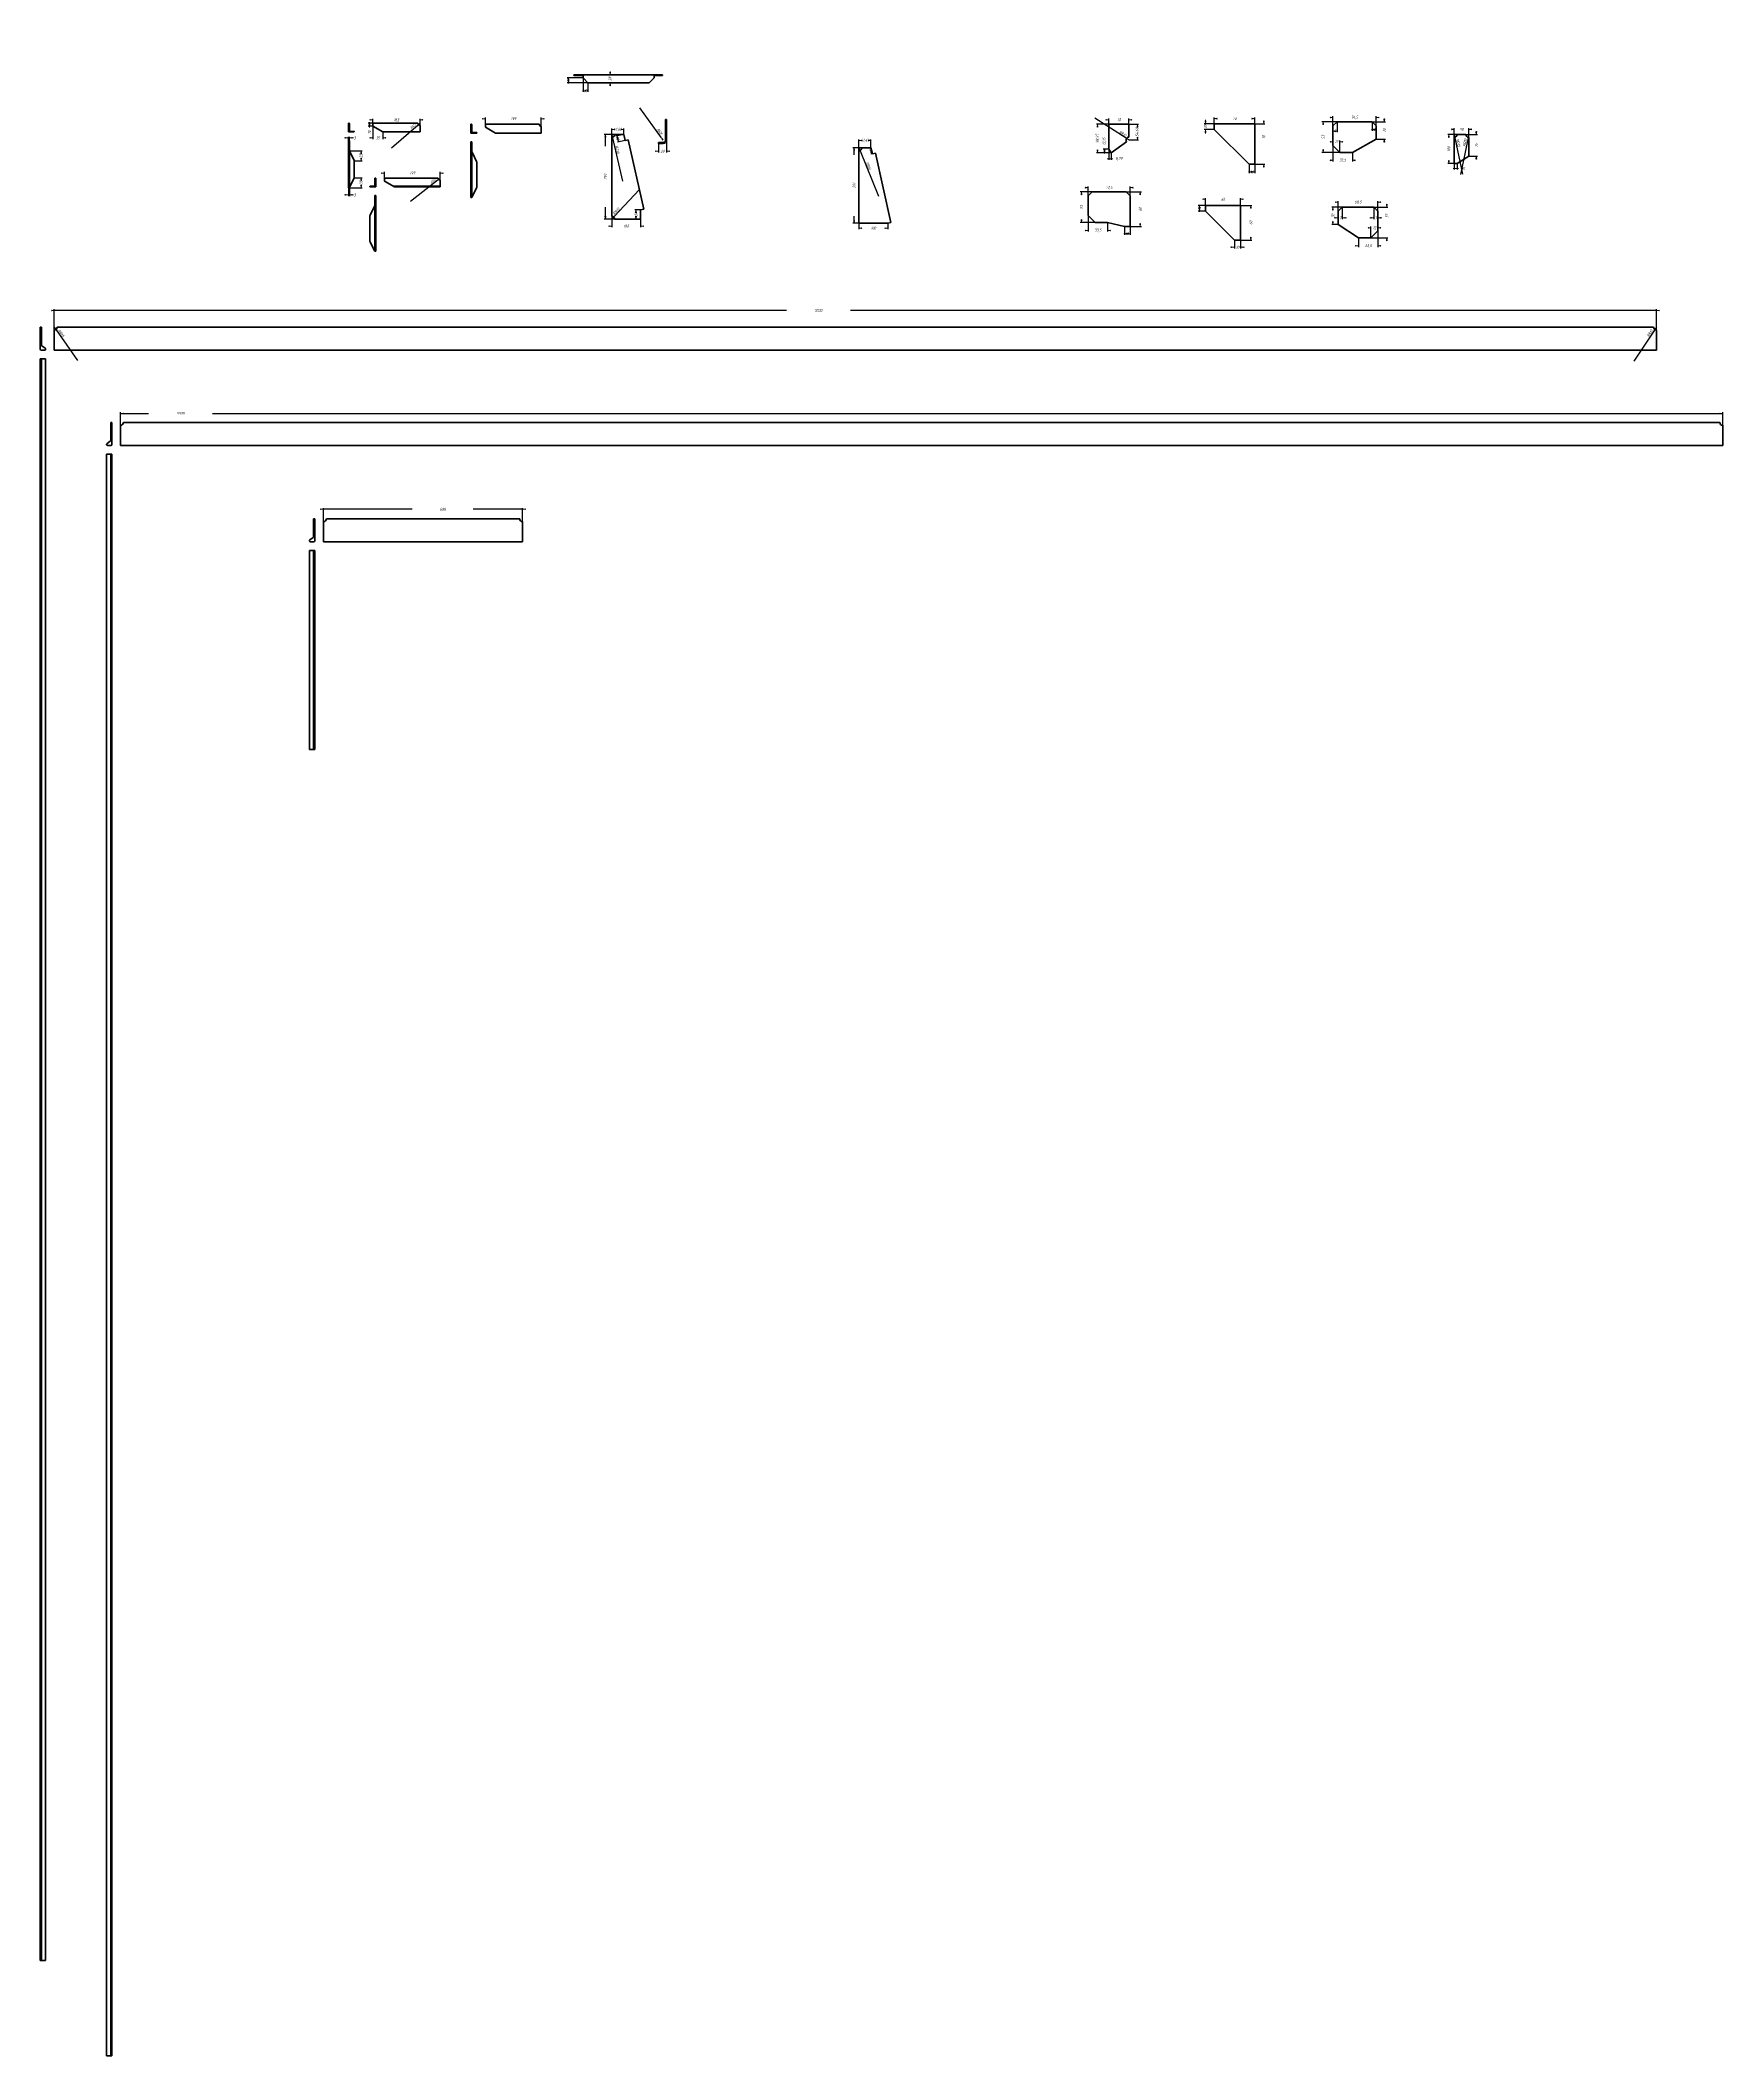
# Model space of a CAD drawing. Header units: millimetres. Extents: x -479 to 2427, y -3086 to 397.
import ezdxf

# ---------------------------------------------------------------- set-up
doc = ezdxf.new("R2010")
doc.units = ezdxf.units.MM
doc.linetypes.add('K5LT_BASIC', pattern=[0])
doc.linetypes.add('K5LT_THIN', pattern=[0])
doc.layers.add('Системный слой', color=7, linetype='Continuous')
doc.layers.add('Системный слой (1)', color=7, linetype='Continuous', true_color=0x909090)
doc.styles.add('KDIMTEXTSTYLE', font='GOST_AU.SHX', dxfattribs={"width": 0.96, "oblique": 15, "height": 5})
doc.dimstyles.new('KDIMSTYLE (0.50)', dxfattribs={"dimtxt": 5, "dimasz": 1, "dimexe": 2, "dimexo": 0, "dimgap": 1, "dimtad": 1, "dimlfac": 2, "dimtxsty": 'KDIMTEXTSTYLE', "dimsah": 1, "dimcen": 0, "dimdle": 1, "dimadec": 0, "dimazin": 0, "dimtfac": 0.667, "dimtmove": 0, "dimatfit": 3, "dimfxl": 1, "dimtvp": 1, "dimtolj": 1, "dimtzin": 0, "dimarcsym": 0})
doc.dimstyles.new('KDIMSTYLE (1.00)', dxfattribs={"dimtxt": 5, "dimasz": 1, "dimexe": 2, "dimexo": 0, "dimgap": 1, "dimtad": 1, "dimtxsty": 'KDIMTEXTSTYLE', "dimsah": 1, "dimcen": 0, "dimdle": 1, "dimadec": 0, "dimazin": 0, "dimtfac": 0.667, "dimtmove": 0, "dimatfit": 3, "dimfxl": 1, "dimtvp": 1, "dimtolj": 1, "dimtzin": 0, "dimarcsym": 0})

# ---------------------------------------------------------------- blocks, each defined once
blk = doc.blocks.new('KDIMARROW_01')
at = {"layer": 'Системный слой'}
blk.add_hatch(color=0, dxfattribs=at).paths.add_polyline_path([(0, 0), (-5, 0.658262491226197), (-4.5, 5.51091059616309e-16), (-5, -0.6582624912261956)])
at = {"layer": 'Системный слой', "color": 0, "linetype": 'K5LT_THIN', "lineweight": 18}
for p, q in [((-4.5, 5.51091059616309e-16), (-5, 0.658262491226197)), ((-5, 0.658262491226197), (0, 0)), ((0, 0), (-5, -0.6582624912261956)), ((-5, -0.6582624912261956), (-4.5, 5.51091059616309e-16))]:
    blk.add_line(p, q, dxfattribs=at)
at = {"layer": 'Системный слой (1)', "color": 0, "linetype": 'K5LT_THIN', "lineweight": 18}
blk.add_line((0, 0), (-1, 0), dxfattribs=at)
blk = doc.blocks.new('KDIMARROW_02')
at = {"layer": 'Системный слой'}
blk.add_hatch(color=0, dxfattribs=at).paths.add_polyline_path([(4.5, -5.51091059616309e-16), (5, 0.6582624912261956), (0, 0), (5, -0.658262491226197)])
at = {"layer": 'Системный слой', "color": 0, "linetype": 'K5LT_THIN', "lineweight": 18}
for p, q in [((5, 0.6582624912261956), (0, 0)), ((0, 0), (5, -0.658262491226197)), ((0, 0), (7, -8.572527594031472e-16)), ((4.5, -5.51091059616309e-16), (5, 0.6582624912261956)), ((5, -0.658262491226197), (4.5, -5.51091059616309e-16))]:
    blk.add_line(p, q, dxfattribs=at)
at = {"layer": 'Системный слой (1)', "color": 0, "linetype": 'K5LT_THIN', "lineweight": 18}
blk.add_line((0, 0), (-1, 0), dxfattribs=at)

msp = doc.modelspace()

# ---------------------------------------------------------------- hatches: boundary and pattern name
at = {"layer": 'Системный слой (1)'}
h = msp.add_hatch(dxfattribs=at)
h.set_pattern_fill('', angle=45, style=0, pattern_type=0)
h.set_pattern_definition([(45, (0, 0), (-1.414213562373095, 1.414213562373095), [])])
h.paths.add_polyline_path([(602.2703745337063, 260.2315598716947), (600.7703745337063, 260.2315598716948), (600.7703745337043, 224.2746985450795), (600.3753745337042, 222.541500633703), (599.268387033704, 221.1506093098234), (597.6680420649541, 220.3767256099069), (596.7703745337041, 220.2746985450795), (588.2703745337041, 220.27469854508), (588.270374533704, 218.77469854508), (596.770374533704, 218.7746985450797), (598.8204710845446, 219.1710621814433), (600.5750826449171, 220.3030243151772), (601.7813131353759, 222.0074327180805), (602.2653058637425, 224.0386272038175), (602.2703745337043, 224.2746985450792)])

# ---------------------------------------------------------------- linework, layer by layer
at = {"layer": 'Системный слой (1)', "color": 5, "linetype": 'K5LT_BASIC', "lineweight": 60, "true_color": 0x0000ff}
for p, q in [((458.1729794374351, 337.3196072777856), (442.557971206134, 337.3196072777856)), ((442.557971206134, 335.8196072777855), (442.557971206134, 337.3196072777856)), ((458.1729794374351, 335.8196072777858), (442.557971206134, 335.8196072777855)), ((458.1729794374351, 337.3196072777856), (458.1729794374355, 331.8196072777855)), ((458.1729794374351, 337.3196072777856), (580.8904882002225, 337.3196072777858)), ((466.6729794374373, 323.3196072777856), (458.1729794374355, 331.8196072777855)), ((572.3904882002207, 323.3196072777858), (466.6729794374373, 323.3196072777856)), ((580.8904882002225, 331.819607277786), (572.3904882002207, 323.3196072777858)), ((591.8904882002225, 337.3196072777858), (580.8904882002225, 337.3196072777858)), ((580.8904882002225, 331.819607277786), (580.8904882002225, 337.3196072777858)), ((591.8904882002221, 335.819607277786), (580.8904882002225, 335.8196072777862)), ((595.3450566839983, 337.3196072777857), (591.8904882002225, 337.3196072777858)), ((591.8904882002221, 335.819607277786), (591.8904882002225, 337.3196072777858)), ((595.3450566839988, 335.8196072777858), (591.8904882002221, 335.819607277786)), ((595.3450566839988, 335.8196072777858), (595.3450566839983, 337.3196072777857)), ((53.08782464723597, 253.4482373087024), (53.08782464723587, 249.9482373087024)), ((54.08782464722646, 253.4482373087024), (53.08782464723597, 253.4482373087024)), ((53.08782464723587, 249.9482373087024), (53.08782464723553, 238.4482373087024)), ((54.58782464722652, 249.9482373087024), (53.08782464723587, 249.9482373087024)), ((54.58782464722652, 249.9482373087024), (54.58782464722641, 252.9482373087024)), ((54.58782464722618, 240.4482373087024), (54.58782464722652, 249.9482373087024)), ((173.0878246472374, 253.4482373087024), (95.08782464723743, 253.4482373087024)), ((95.08782464723743, 248.4482373087024), (95.08782464723743, 253.4482373087024)), ((112.5878246472374, 238.4482373087024), (95.08782464723743, 248.4482373087024)), ((176.5878246472374, 249.9482373087024), (176.5878246472374, 238.4482373087024)), ((265.6425372614983, 251.6982373087025), (264.6425372614983, 251.6982373087025)), ((264.6425372614983, 251.6982373087025), (264.6425372614983, 248.1982373087025)), ((266.1425372614983, 248.1982373087025), (264.6425372614983, 248.1982373087025)), ((264.6425372614983, 248.1982373087025), (264.6425372614983, 236.6982373087025)), ((266.1425372614983, 248.1982373087025), (266.1425372614983, 251.1982373087025)), ((266.1425372614983, 238.6982373087025), (266.1425372614983, 248.1982373087025)), ((382.6425372614983, 251.6982373087025), (289.6425372614983, 251.6982373087025)), ((289.6425372614983, 246.6982373087025), (289.6425372614983, 251.6982373087025)), ((307.1425372614983, 236.6982373087025), (289.6425372614983, 246.6982373087025)), ((386.1425372614985, 248.1982373087025), (386.1425372614985, 236.6982373087025)), ((602.2703745337063, 260.2315598716947), (600.7703745337063, 260.2315598716949)), ((600.7703745337043, 224.2746985450796), (600.7703745337063, 260.2315598716949)), ((602.2703745337043, 224.2746985450793), (602.2703745337063, 260.2315598716947)), ((1401.261599334041, 251.9540863830882), (1366.261599334041, 251.9540863830882)), ((1366.261599334041, 251.9540863830882), (1366.261599334041, 208.5436523556733)), ((1401.261599334041, 229.6146742244624), (1401.261599334041, 251.9540863830882)), ((1548.63376456328, 252.6146742244624), (1548.63376456328, 242.6146742244624)), ((1618.63376456328, 252.6146742244624), (1548.63376456328, 252.6146742244624)), ((1618.63376456328, 182.6146742244624), (1618.63376456328, 252.6146742244624)), ((1753.629600722343, 249.1146742244541), (1760.629600722343, 256.1146742244706)), ((1753.629600722343, 215.1146742244541), (1753.629600722343, 249.1146742244541)), ((1760.629600722343, 256.1146742244706), (1821.129600722343, 256.1146742244706)), ((1821.129600722343, 256.1146742244706), (1828.129600722343, 249.1146742244706)), ((1828.129600722343, 249.1146742244706), (1828.129600722343, 226.1146742244541)), ((54.58782464723552, 238.4482373086991), (53.08782464723553, 238.4482373087024)), ((53.08782464723597, 145.4482373086996), (53.08782464722635, 223.4482373086996)), ((53.08782464722635, 223.4482373086996), (54.08782464722646, 223.4482373086996)), ((54.08782464722646, 223.4482373086996), (54.58782464722641, 223.4482373086996)), ((54.58782464722618, 240.4482373087024), (54.58782464723552, 238.4482373086991)), ((54.58782464723552, 238.4482373086991), (63.08782464723554, 238.4482373086991)), ((54.58782464722641, 145.4123389238368), (54.58782464722641, 223.4482373086996)), ((62.58782464722621, 239.4482373087024), (55.5878246472263, 239.4482373087024)), ((63.08782464722594, 238.9482373087024), (63.08782464723554, 238.4482373086991)), ((176.5878246472374, 238.4482373087024), (112.5878246472374, 238.4482373087024)), ((264.6425372614983, 236.6982373087025), (266.1425372614983, 236.6982373087025)), ((264.6425372614983, 128.6982373087026), (264.6425372614983, 221.6982373087026)), ((264.6425372614983, 221.6982373087026), (265.6425372614983, 221.6982373087026)), ((265.6425372614983, 221.6982373087026), (266.1425372614983, 221.6982373087026)), ((266.1425372614983, 238.6982373087025), (266.1425372614983, 236.6982373087025)), ((266.1425372614983, 236.6982373087025), (274.6425372614983, 236.6982373087025)), ((266.1425372614983, 128.66233892384), (266.1425372614983, 221.6982373087026)), ((274.1425372614983, 237.6982373087025), (267.1425372614983, 237.6982373087025)), ((274.6425372614983, 237.1982373087025), (274.6425372614983, 236.6982373087025)), ((386.1425372614985, 236.6982373087025), (307.1425372614983, 236.6982373087025)), ((507.6911729498645, 92.88206684845744), (507.6911729498645, 229.3820668484574)), ((512.6911729498645, 234.3820668484574), (528.534318700373, 234.3820668484574)), ((528.534318700373, 234.3820668484574), (530.9328482550429, 223.6467486894377)), ((536.3005073345523, 224.8460134667727), (530.9328482550429, 223.6467486894377)), ((563.0588320293739, 105.0813316257929), (536.3005073345523, 224.8460134667727)), ((588.2703745337042, 220.27469854508), (596.7703745337041, 220.2746985450796)), ((588.270374533704, 218.77469854508), (588.2703745337042, 220.27469854508)), ((588.270374533704, 218.77469854508), (596.770374533704, 218.7746985450796)), ((939.7146575254071, 211.2030953089328), (955.5578032759156, 211.2030953089328)), ((955.5578032759156, 211.2030953089328), (957.9563328305856, 200.4677771499131)), ((1370.658614285576, 202.4677771499144), (1397.211015863536, 221.6833309234378)), ((1548.63376456328, 242.6146742244624), (1608.633764563281, 182.6146742244624)), ((1765.629600722343, 203.1146742244542), (1753.629600722343, 215.1146742244541)), ((1828.129600722343, 226.1146742244541), (1787.129600722343, 203.1146742244542)), ((1963.193907239582, 229.1146742244542), (1963.193907239582, 184.1146742244542)), ((1983.193907239582, 234.1146742244542), (1968.193907239582, 234.1146742244542)), ((1988.193907239582, 196.6146742244542), (1988.193907239582, 229.1146742244542)), ((54.58782464722613, 205.9482373086996), (55.5878246472263, 203.889413779287)), ((55.5878246472263, 203.889413779287), (62.58782464722621, 189.4776490734046)), ((63.08782464722594, 188.4482373086996), (62.58782464722621, 189.4776490734046)), ((63.08782464722594, 159.4482373086794), (63.08782464722594, 188.4482373086996)), ((266.1425372614983, 204.1982373087026), (267.1425372614983, 202.13941377929)), ((267.1425372614983, 202.13941377929), (274.1425372614983, 187.7276490734075)), ((274.6425372614983, 186.6982373087026), (274.1425372614983, 187.7276490734075)), ((274.6425372614983, 142.6982373087026), (274.6425372614983, 186.6982373087026)), ((934.7146575254071, 80.7030953089328), (934.7146575254071, 206.2030953089328)), ((963.323991910095, 201.6670419272481), (957.9563328305856, 200.4677771499131)), ((990.0823166049165, 81.90236008626823), (963.323991910095, 201.6670419272481)), ((1366.261599334041, 208.5436523556733), (1370.658614285576, 202.4677771499144)), ((1608.633764563281, 182.6146742244624), (1618.63376456328, 182.6146742244624)), ((1787.129600722343, 203.1146742244542), (1765.629600722343, 203.1146742244542)), ((1963.193907239582, 184.1146742244542), (1968.193907239582, 184.1146742244542)), ((1968.193907239582, 184.1146742244542), (1988.193907239582, 196.6146742244542)), ((53.08782464723597, 145.4482373086996), (53.08782464723587, 141.9482373086996)), ((54.08782464722646, 145.4482373086996), (53.08782464723597, 145.4482373086996)), ((54.58782464722652, 141.9482373086996), (53.08782464723587, 141.9482373086996)), ((54.58782464722652, 141.9482373086996), (54.58782464722641, 145.4123389238368)), ((55.5878246472263, 144.007060838092), (54.58782464722652, 141.9482373086996)), ((62.58782464722621, 158.4188255439744), (55.5878246472263, 144.007060838092)), ((62.58782464722621, 158.4188255439744), (63.08782464722594, 159.4482373086794)), ((90.08782464725827, 144.2129431910363), (90.08782464725827, 143.7129431910305)), ((90.08782464725827, 143.7129431910305), (98.58782464725829, 143.7129431910363)), ((97.58782464723721, 144.7129431910363), (90.58782464723723, 144.7129431910363)), ((98.58782464723721, 158.2129431910363), (98.58782464723721, 155.212943191031)), ((98.58782464723721, 155.212943191031), (98.58782464725829, 145.7129431910363)), ((100.0878246472372, 155.212943191031), (98.58782464723721, 155.212943191031)), ((98.58782464725829, 145.7129431910363), (98.58782464725829, 143.7129431910363)), ((98.58782464725829, 143.7129431910363), (100.0878246472372, 143.7129431910363)), ((100.0878246472372, 158.712943191031), (99.08782464723721, 158.712943191031)), ((100.0878246472372, 155.212943191031), (100.0878246472372, 158.712943191031)), ((100.0878246472372, 143.7129431910363), (100.0878246472372, 155.212943191031)), ((208.087824647238, 158.712943191031), (115.087824647238, 158.7129431910363)), ((115.087824647238, 158.2129431910363), (115.087824647238, 158.7129431910363)), ((115.087824647238, 153.7129431910315), (115.087824647238, 158.2129431910363)), ((132.587824647238, 143.71294319103), (115.087824647238, 153.7129431910315)), ((132.587824647238, 145.7129431910363), (132.587824647238, 143.71294319103)), ((132.587824647238, 143.71294319103), (150.087824647238, 143.7129431910305)), ((149.0584128825758, 144.7129431910363), (134.6466481766931, 144.7129431910363)), ((195.1172364119006, 144.7129431910363), (149.0584128825758, 144.7129431910363)), ((150.087824647238, 144.2129431910363), (150.087824647238, 143.7129431910305)), ((194.087824647238, 143.7129431910305), (150.087824647238, 143.7129431910305)), ((194.087824647238, 144.2129431910363), (194.087824647238, 143.7129431910305)), ((194.087824647238, 143.7129431910305), (211.5878246472382, 143.7129431910363)), ((209.5290011177831, 144.7129431910363), (195.1172364119006, 144.7129431910363)), ((211.5878246472382, 155.212943191031), (211.5878246472382, 145.7129431910363)), ((211.5878246472382, 145.7129431910363), (211.5878246472382, 143.7129431910363)), ((274.1425372614983, 141.6688255439974), (267.1425372614983, 127.2570608381147)), ((274.1425372614983, 141.6688255439974), (274.6425372614983, 142.6982373087026)), ((90.58782464723723, 94.74235495569269), (97.58782464723721, 109.1541196615754)), ((97.58782464723721, 109.1541196615754), (98.58782464725829, 111.2129431910305)), ((98.58782464723721, 35.67704480616794), (98.58782464723721, 128.7129431910305)), ((98.58782464723721, 128.7129431910305), (99.08782464723721, 128.7129431910305)), ((99.08782464723721, 128.7129431910305), (100.0878246472372, 128.7129431910305)), ((100.0878246472372, 35.71294319103049), (100.0878246472372, 128.7129431910305)), ((265.6425372614983, 128.6982373087026), (264.6425372614983, 128.6982373087026)), ((264.6425372614983, 128.6982373087026), (264.6425372614983, 125.1982373087023)), ((266.1425372614983, 125.1982373087023), (264.6425372614983, 125.1982373087023)), ((266.1425372614983, 125.1982373087023), (266.1425372614983, 128.66233892384)), ((267.1425372614983, 127.2570608381147), (266.1425372614983, 125.1982373087023)), ((557.6911729498645, 103.8820668484574), (563.0588320293739, 105.0813316257929)), ((1337.751141787659, 135.0486134946351), (1330.751141787659, 128.0486134946331)), ((1330.751141787659, 128.0486134946331), (1330.751141787659, 94.04861349463204)), ((1396.251141787658, 135.0486134946601), (1337.751141787659, 135.0486134946351)), ((1403.251141787659, 128.0486134946631), (1396.251141787658, 135.0486134946601)), ((1403.251141787659, 75.04861349466307), (1403.251141787659, 128.0486134946631)), ((1533.63376456328, 111.5486134946632), (1593.63376456328, 111.5486134946632)), ((1533.63376456328, 101.5486134946632), (1533.63376456328, 111.5486134946632)), ((1593.63376456328, 111.5486134946632), (1593.63376456328, 51.54861349466307)), ((1769.775651673962, 108.5486134946445), (1762.775651673961, 101.5486134946476)), ((1824.275651673962, 108.5486134946226), (1769.775651673962, 108.5486134946445)), ((1831.275651673961, 101.5486134946206), (1824.275651673962, 108.5486134946226)), ((90.58782464723723, 94.74235495569269), (90.08782464725827, 93.71294319103049)), ((90.08782464725827, 49.71294319103049), (90.08782464725827, 93.71294319103049)), ((557.6911729498645, 87.88206684845744), (512.6911729498645, 87.88206684845744)), ((557.6911729498645, 103.8820668484574), (557.6911729498645, 87.88206684845744)), ((934.7146575254071, 80.7030953089328), (984.7146575254071, 80.7030953089328)), ((984.7146575254071, 80.7030953089328), (990.0823166049165, 81.90236008626823)), ((1330.751141787659, 94.04861349463204), (1342.751141787659, 82.04861349463204)), ((1342.751141787659, 82.04861349463204), (1364.251141787658, 82.04861349463204)), ((1364.251141787658, 82.04861349463204), (1393.251141787659, 75.04861349466307)), ((1393.251141787659, 75.04861349466307), (1403.251141787659, 75.04861349466307)), ((1583.63376456328, 51.54861349466307), (1533.63376456328, 101.5486134946632)), ((1762.775651673961, 101.5486134946476), (1762.775651673961, 78.54861349463454)), ((1762.775651673961, 78.54861349463454), (1797.775651673961, 55.54861349461953)), ((1831.275651673961, 67.54861349461953), (1831.275651673961, 101.5486134946206)), ((90.08782464725827, 49.71294319103049), (90.58782464723723, 48.68353142636784)), ((97.58782464723721, 34.2717667204854), (90.58782464723723, 48.68353142636784)), ((98.58782464723721, 35.67704480616794), (98.58782464723721, 32.21294319103026)), ((100.0878246472372, 35.71294319103049), (99.08782464723721, 35.71294319103049)), ((100.0878246472372, 32.21294319103026), (100.0878246472372, 35.71294319103049)), ((1593.63376456328, 51.54861349466307), (1583.63376456328, 51.54861349466307)), ((1797.775651673961, 55.54861349461953), (1819.275651673961, 55.54861349461953)), ((1819.275651673961, 55.54861349461953), (1831.275651673961, 67.54861349461953)), ((98.58782464723721, 32.21294319103026), (97.58782464723721, 34.2717667204854)), ((100.0878246472372, 32.21294319103026), (98.58782464723721, 32.21294319103026)), ((-479.2945895908002, -98.73725295119323), (-477.2945895908002, -98.73725295119323)), ((-479.2945895908002, -98.73725295119323), (-479.2945895908002, -103.7372529511932)), ((-479.2945895908002, -103.7372529511932), (-477.2945895908002, -103.7372529511932)), ((-479.2945895908002, -103.7372529511932), (-479.2945895908002, -136.7372529511932)), ((-477.2945895908002, -103.7372529511932), (-477.2945895908002, -98.73725295119323)), ((-477.2945895908002, -129.4872529511932), (-477.2945895908002, -103.7372529511932)), ((-455.1500812832544, -136.7372529511932), (-455.1500812832544, -103.7372529511932)), ((2307.349918716746, -98.73725295119323), (-450.1500812832542, -98.73725295119323)), ((2312.349918716746, -103.7372529511932), (2312.349918716746, -136.7372529511932)), ((-477.2945895908002, -138.7372529511932), (-472.1500812832543, -138.7372529511932)), ((-470.9704571542653, -135.1221718652081), (-476.4742137197903, -131.1023340371775)), ((-455.1500812832544, -138.7372529511932), (-455.1500812832544, -136.7372529511932)), ((2312.349918716746, -138.7372529511932), (-455.1500812832544, -138.7372529511932)), ((2312.349918716746, -138.7372529511932), (2312.349918716746, -136.7372529511932)), ((-479.2945895908002, -153.7372529511911), (-479.2945895908002, -158.7372529511913)), ((-479.2945895908002, -153.7372529511911), (-477.2945895908002, -153.7372529511911)), ((-479.2945895908002, -158.7372529511913), (-477.2945895908002, -158.7372529511913)), ((-479.2945895908002, -2916.237252951191), (-479.2945895908002, -158.7372529511913)), ((-477.2945895908002, -158.7372529511913), (-477.2945895908002, -153.7372529511911)), ((-477.2945895908002, -153.7372529511911), (-476.4742137197903, -153.7372529511911)), ((-477.2945895908002, -2916.237252951191), (-477.2945895908002, -158.7372529511913)), ((-476.4742137197903, -153.7372529511911), (-470.9704571542653, -153.7372529511911)), ((-470.9704571542653, -153.7372529511911), (-470.1500812832543, -153.7372529511911)), ((-470.1500812832543, -2921.237252951191), (-470.1500812832543, -153.7372529511911)), ((-357.6794857859431, -268.4084881050707), (-357.6794857859431, -263.4084881050707)), ((-355.6794857859431, -263.4084881050707), (-357.6794857859431, -263.4084881050707)), ((-355.6794857859431, -268.4084881050707), (-357.6794857859431, -268.4084881050707)), ((-357.6794857859431, -294.1584881050707), (-357.6794857859431, -268.4084881050707)), ((-355.6794857859431, -263.4084881050707), (-355.6794857859431, -268.4084881050707)), ((-355.6794857859431, -268.4084881050707), (-355.6794857859431, -301.4084881050707)), ((-340.6794857859427, -268.4084881050707), (-340.6794857859427, -294.1584881050707)), ((2421.820514214058, -263.4084881050707), (-335.6794857859425, -263.4084881050707)), ((2426.820514214058, -294.1584881050707), (2426.820514214058, -268.4084881050707)), ((-364.0036182224781, -299.7934070190856), (-358.499861656953, -295.773569191055)), ((-357.6794857859431, -303.4084881050707), (-362.8239940934891, -303.4084881050707)), ((-340.6794857859427, -294.1584881050707), (-340.6794857859427, -295.773569191055)), ((-340.6794857859427, -295.773569191055), (-340.6794857859427, -299.7934070190856)), ((-340.6794857859427, -299.7934070190856), (-340.6794857859427, -303.4084881050707)), ((2426.820514214058, -303.4084881050707), (-340.6794857859427, -303.4084881050707)), ((2426.820514214058, -295.773569191055), (2426.820514214058, -294.1584881050707)), ((2426.820514214058, -299.7934070190856), (2426.820514214058, -295.773569191055)), ((2426.820514214058, -299.7934070190856), (2426.820514214058, -303.4084881050707)), ((-364.0036182224781, -318.4084881050719), (-364.8239940934891, -318.4084881050719)), ((-364.8239940934891, -3085.908488105072), (-364.8239940934891, -318.4084881050719)), ((-358.499861656953, -318.4084881050719), (-364.0036182224781, -318.4084881050719)), ((-357.6794857859431, -318.4084881050719), (-358.499861656953, -318.4084881050719)), ((-357.6794857859431, -323.4084881050721), (-357.6794857859431, -318.4084881050719)), ((-355.6794857859431, -318.4084881050719), (-357.6794857859431, -318.4084881050719)), ((-357.6794857859431, -3080.908488105072), (-357.6794857859431, -323.4084881050721)), ((-355.6794857859431, -323.4084881050721), (-357.6794857859431, -323.4084881050721)), ((-355.6794857859431, -318.4084881050719), (-355.6794857859431, -323.4084881050721)), ((-355.6794857859431, -3080.908488105072), (-355.6794857859431, -323.4084881050721)), ((-5.162112990743935, -429.8136084799982), (-7.162112990743935, -429.8136084799982)), ((-7.162112990743935, -434.8136084799982), (-7.162112990743935, -429.8136084799982)), ((-7.162112990743935, -460.5636084799982), (-7.162112990743935, -434.8136084799982)), ((-5.162112990743935, -434.8136084799982), (-7.162112990743935, -434.8136084799982)), ((-5.162112990743935, -429.8136084799982), (-5.162112990743935, -434.8136084799982)), ((-5.162112990743935, -434.8136084799982), (-5.162112990743935, -467.8136084799982)), ((9.837887009256065, -434.8136084799982), (9.837887009256065, -460.5636084799982)), ((348.8378870092561, -429.8136084799982), (14.83788700925618, -429.8136084799982)), ((353.8378870092563, -460.5636084799982), (353.8378870092563, -434.8136084799982)), ((-14.30662129828988, -484.8136084799989), (-13.48624542727885, -484.8136084799989)), ((-14.30662129828988, -828.8136084799992), (-14.30662129828988, -484.8136084799989)), ((-13.48624542727885, -466.1985273940131), (-7.982488861753836, -462.1786895659825)), ((-7.982488861753836, -484.8136084799989), (-13.48624542727885, -484.8136084799989)), ((-7.162112990743935, -469.8136084799982), (-12.30662129828988, -469.8136084799982)), ((-7.162112990743935, -484.8136084799989), (-7.982488861753836, -484.8136084799989)), ((-7.162112990743935, -489.8136084799991), (-7.162112990743935, -484.8136084799989)), ((-5.162112990743935, -484.8136084799989), (-7.162112990743935, -484.8136084799989)), ((-5.162112990743935, -484.8136084799989), (-5.162112990743935, -489.8136084799991)), ((9.837887009256065, -460.5636084799982), (9.837887009256065, -462.1786895659825)), ((9.837887009256065, -462.1786895659825), (9.837887009256065, -466.1985273940131)), ((9.837887009256065, -469.8136084799982), (9.837887009256065, -466.1985273940131)), ((353.8378870092563, -469.8136084799982), (9.837887009256065, -469.8136084799982)), ((353.8378870092563, -462.1786895659825), (353.8378870092563, -460.5636084799982)), ((353.8378870092563, -466.1985273940131), (353.8378870092563, -462.1786895659825)), ((353.8378870092563, -466.1985273940131), (353.8378870092563, -469.8136084799982)), ((-5.162112990743935, -489.8136084799991), (-7.162112990743935, -489.8136084799991)), ((-7.162112990743935, -823.813608479999), (-7.162112990743935, -489.8136084799991)), ((-5.162112990743935, -823.813608479999), (-5.162112990743935, -489.8136084799991)), ((-13.48624542727885, -828.8136084799992), (-14.30662129828988, -828.8136084799992)), ((-13.48624542727885, -828.8136084799992), (-7.982488861753836, -828.8136084799992)), ((-7.982488861753836, -828.8136084799992), (-7.162112990743935, -828.8136084799992)), ((-5.162112990743935, -823.813608479999), (-7.162112990743935, -823.813608479999)), ((-7.162112990743935, -828.8136084799992), (-7.162112990743935, -823.813608479999)), ((-5.162112990743935, -828.8136084799992), (-7.162112990743935, -828.8136084799992)), ((-5.162112990743935, -823.813608479999), (-5.162112990743935, -828.8136084799992)), ((-479.2945895908002, -2916.237252951191), (-477.2945895908002, -2916.237252951191)), ((-479.2945895908002, -2916.237252951191), (-479.2945895908002, -2921.237252951191)), ((-479.2945895908002, -2921.237252951191), (-477.2945895908002, -2921.237252951191)), ((-477.2945895908002, -2921.237252951191), (-477.2945895908002, -2916.237252951191)), ((-476.4742137197903, -2921.237252951191), (-477.2945895908002, -2921.237252951191)), ((-470.9704571542653, -2921.237252951191), (-476.4742137197903, -2921.237252951191)), ((-470.9704571542653, -2921.237252951191), (-470.1500812832543, -2921.237252951191)), ((-364.0036182224781, -3085.908488105072), (-364.8239940934891, -3085.908488105072)), ((-364.0036182224781, -3085.908488105072), (-358.499861656953, -3085.908488105072)), ((-358.499861656953, -3085.908488105072), (-357.6794857859431, -3085.908488105072)), ((-357.6794857859431, -3085.908488105072), (-357.6794857859431, -3080.908488105072)), ((-355.6794857859431, -3080.908488105072), (-357.6794857859431, -3080.908488105072)), ((-355.6794857859431, -3085.908488105072), (-357.6794857859431, -3085.908488105072)), ((-355.6794857859431, -3080.908488105072), (-355.6794857859431, -3085.908488105072))]:
    msp.add_line(p, q, dxfattribs=at)
for centre, radius, start, end in [((54.08782464722646, 252.9482373087024), 0.4999999999999455, 0, 89.99999999999913), ((176.5878246472374, 253.4482373087024), 3.500000000000001, 180, 270), ((265.6425372614983, 251.1982373087025), 0.4999999999999455, 0, 90), ((386.1425372614985, 251.6982373087025), 3.500000000000001, 180, 270), ((55.58782464722608, 240.4482373087024), 0.999999999999946, 180, 270.000000000004), ((62.58782464722599, 238.9482373087024), 0.4999999999999455, 0, 89.99999999998596), ((267.1425372614983, 238.6982373087025), 0.999999999999946, 180, 269.9999999999535), ((274.1425372614983, 237.1982373087025), 0.4999999999999455, 0, 90.0000000000661), ((507.6911729498645, 234.3820668484574), 5.000000000000001, 270, 0), ((596.7703745337043, 224.2746985450799), 5.500000000000002, 269.9999999999967, 0), ((596.7703745337043, 224.2746985450799), 4.000000000000002, 269.9999999999967, 0), ((934.7146575254071, 211.2030953089328), 5.000000000000001, 270, 0), ((1401.261599334041, 224.6146742244624), 4.999999999999869, 89.99999999999812, 215.8926656877545), ((1963.193907239582, 234.1146742244542), 5.000000000000001, 270, 0), ((1988.193907239582, 234.1146742244542), 5.000000000000001, 180, 270), ((90.58782464723723, 144.2129431910363), 0.4999999999999455, 89.99999999999787, 179.999999999998), ((97.58782464723721, 145.7129431910363), 0.999999999999946, 270.0000000000038, 0), ((99.08782464723721, 158.2129431910363), 0.4999999999999455, 90, 180), ((211.5878246472382, 158.7129431910307), 3.500000000000001, 180, 188.2132107017402), ((211.5878246472382, 158.712943191031), 3.500000000000002, 188.2132107016524, 269.9999999999997), ((507.6911729498645, 87.88206684845744), 5.000000000000001, 0, 90), ((-455.1500812832546, -98.73725295119323), 5.000000000000001, 270, 0), ((2312.349918716746, -98.73725295119323), 5.000000000000001, 180, 270), ((-477.2945895908002, -136.7372529511932), 2.000000000000032, 180, 270), ((-475.2945895908002, -129.4872529511932), 2.00000000000003, 180.0000000000009, 233.856327137712), ((-472.1500812832543, -136.7372529511932), 2.000000000000001, 270.000000000001, 53.85632713775178), ((-340.6794857859429, -263.4084881050707), 5.000000000000001, 270, 0), ((2426.820514214058, -263.4084881050707), 5.000000000000001, 180, 270), ((-362.8239940934891, -301.4084881050707), 2.000000000000001, 126.1436728622483, 269.9999999999991), ((-359.6794857859431, -294.1584881050707), 2.00000000000003, 306.143672862288, 0), ((-357.6794857859431, -301.4084881050707), 2.000000000000032, 270, 0), ((9.837887009256065, -429.8136084799982), 5.000000000000704, 270, 0), ((353.8378870092563, -429.8136084799982), 5.000000000000001, 180, 270), ((-12.30662129828988, -467.8136084799982), 2.000000000000001, 126.1436728622483, 269.9999999999991), ((-9.162112990743935, -460.5636084799982), 2.00000000000003, 306.143672862288, 0), ((-7.162112990743935, -467.8136084799982), 2.000000000000032, 270, 0)]:
    msp.add_arc(centre, radius, start, end, dxfattribs=at)
for centre, major_axis, ratio, start_param, end_param in [((134.6466481766929, 145.7129431910363), (-2.058823529411697, -3.174841283937019e-14), 0.4857142857142755, 0, 1.570796326794993), ((149.0584128825753, 144.2129431910363), (-1.029411764705792, -1.587420641968422e-14), 0.4857142857142754, 3.14159265358976, 4.712388980384304), ((195.1172364119006, 144.2129431910363), (-1.029411764705773, 1.658349024141279e-14), 0.4857142857142844, 4.712388980384685, 6.283185307179586), ((209.5290011177829, 145.7129431910363), (-2.05882352941166, 3.31669804828274e-14), 0.4857142857142843, 1.570796326794995, 3.141592653589826)]:
    msp.add_ellipse(centre, major_axis=major_axis, ratio=ratio, start_param=start_param, end_param=end_param, dxfattribs=at)
for points, knots in [([(54.58782464722641, 145.4123389238368), (54.58782452148311, 145.418082384145), (54.57995123862407, 145.4263232427902), (54.55648353421468, 145.4334639713791), (54.53637852103873, 145.4372064683555), (54.52034199827005, 145.4394560935325), (54.49728984749258, 145.441904385817), (54.4577505680223, 145.4447473177606), (54.40080121905851, 145.446731799133), (54.32521211403368, 145.4478551482605), (54.24701320551755, 145.4481988221507), (54.16359183070005, 145.4482389487375), (54.11218473828199, 145.4482372986558), (54.08782464722646, 145.4482373086996)], [0, 0, 0, 0, 2.114922987665346, 3.515526758964108, 4.102637990966028, 4.725042497717202, 5.317969189928037, 6.408945456795369, 8.211378057866682, 9.428205241998878, 11.27330140824589, 12.71802688085646, 14, 14, 14, 14]), ([(266.1425372614983, 128.66233892384), (266.1425371357545, 128.6680823841477), (266.1346638528955, 128.6763232427902), (266.1111961484864, 128.6834639713809), (266.0910911353103, 128.6872064683575), (266.0750546125415, 128.6894560935334), (266.0520024617641, 128.6919043858188), (266.0124631822928, 128.6947473177581), (265.95551383333, 128.696731799128), (265.8799247283043, 128.6978551482675), (265.8017258197888, 128.6981988221514), (265.7183044449713, 128.6982389487425), (265.6668973525535, 128.6982372986572), (265.6425372614983, 128.6982373087026)], [0, 0, 0, 0, 2.114922987670293, 3.515526758968789, 4.102637990970769, 4.72504249772341, 5.317969189941862, 6.408945456815837, 8.211378057885623, 9.428205241995522, 11.27330140826319, 12.71802688087456, 14, 14, 14, 14]), ([(99.08782464723721, 35.71294319103049), (99.04149911271519, 35.71294304867183), (98.94923756569406, 35.71298105155392), (98.83786029728266, 35.71256657951608), (98.75453509476174, 35.71090261855397), (98.69539726192518, 35.70819878235807), (98.65552060932899, 35.70445081340563), (98.60546923073244, 35.69643731949213), (98.58782468366311, 35.68706606291039), (98.58782464723721, 35.67704480616794)], [0, 0, 0, 0, 1.76306699752353, 3.523336313062281, 4.60403340793488, 5.705168256262661, 6.773178144083247, 7.359700053478288, 10, 10, 10, 10])]:
    msp.add_open_spline(points, degree=3, knots=knots, dxfattribs=at)

# ---------------------------------------------------------------- dimensions: what is measured, and where the dimension line sits
at = {"layer": 'Системный слой (1)', "color": 7}
for base, p1, p2, angle, location, dimstyle, override in [((432.9230797939135, 323.3196072777856), (458.1729794374355, 331.8196072777855), (466.6729794374373, 323.3196072777856), 90, (432.9230797939135, 327.5696072777856), 'KDIMSTYLE (0.50)', {"dimexo": 0, "dimpost": '\\H5.0;\\W0.965;\\Q15;<>', "dimblk1": 'KDIMARROW_02', "dimblk2": 'KDIMARROW_02', "dimse1": 0, "dimse2": 0, "dimclrt": 7, "dimtolj": 1}), ((504.8877631337191, 323.3196072777856), (458.1729794374351, 337.3196072777856), (466.6729794374373, 323.3196072777856), 90, (504.8877631337191, 330.3196072777856), 'KDIMSTYLE (0.50)', {"dimexo": 0, "dimpost": '\\H5.0;\\W0.965;\\Q15;<>', "dimblk1": 'KDIMARROW_01', "dimblk2": 'KDIMARROW_01', "dimse1": 0, "dimse2": 0, "dimclrt": 7, "dimtolj": 1}), ((89.26124840767659, 248.4482373087024), (95.08782464723743, 253.4482373087024), (95.08782464723743, 248.4482373087024), 90, (89.26124840767659, 237.8924044458484), 'KDIMSTYLE (0.50)', {"dimexo": 0, "dimpost": '\\H5.0;\\W0.965;\\Q15;<>', "dimblk1": 'KDIMARROW_02', "dimblk2": 'KDIMARROW_02', "dimse1": 0, "dimse2": 0, "dimclrt": 7, "dimtolj": 1}), ((1346.989916631821, 251.9540863830882), (1370.658614285576, 202.4677771499144), (1366.261599334041, 251.9540863830882), 90, (1346.989916631821, 227.2109317665013), 'KDIMSTYLE (0.50)', {"dimexo": 0, "dimpost": '\\H5.0;\\W0.965;\\Q15;<>', "dimblk1": 'KDIMARROW_01', "dimblk2": 'KDIMARROW_01', "dimse1": 0, "dimse2": 0, "dimclrt": 7, "dimtolj": 1}), ((1415.829194573055, 251.9540863830882), (1401.261599334041, 224.6146742244624), (1401.261599334041, 251.9540863830882), 90, (1415.829194573055, 238.2843803037753), 'KDIMSTYLE (0.50)', {"dimexo": 0, "dimpost": '\\H5.0;\\W0.965;\\Q15;<>', "dimblk1": 'KDIMARROW_01', "dimblk2": 'KDIMARROW_01', "dimse1": 0, "dimse2": 0, "dimclrt": 7, "dimtolj": 1}), ((1533.315415668257, 252.6146742244624), (1548.63376456328, 242.6146742244624), (1548.63376456328, 252.6146742244624), 90, (1533.315415668257, 247.6146742244624), 'KDIMSTYLE (1.00)', {"dimexo": 0, "dimpost": '\\H5.0;\\W0.965;\\Q15;<>', "dimblk1": 'KDIMARROW_02', "dimblk2": 'KDIMARROW_02', "dimse1": 0, "dimse2": 0, "dimclrt": 7, "dimtolj": 1}), ((1634.079896782034, 182.6146742244624), (1618.63376456328, 252.6146742244624), (1618.63376456328, 182.6146742244624), 90, (1634.079896782034, 229.6146742244624), 'KDIMSTYLE (1.00)', {"dimexo": 0, "dimpost": '\\H5.0;\\W0.965;\\Q15;<>', "dimblk1": 'KDIMARROW_01', "dimblk2": 'KDIMARROW_01', "dimse1": 0, "dimse2": 0, "dimclrt": 7, "dimtolj": 1}), ((1736.627144706648, 256.1146742244706), (1765.629600722343, 203.1146742244542), (1760.629600722343, 256.1146742244706), 90, (1736.627144706648, 229.6146742244624), 'KDIMSTYLE (1.00)', {"dimexo": 0, "dimpost": '\\H5.0;\\W0.965;\\Q15;<>', "dimblk1": 'KDIMARROW_01', "dimblk2": 'KDIMARROW_01', "dimse1": 0, "dimse2": 0, "dimclrt": 7, "dimtolj": 1}), ((1842.29770272517, 226.1146742244541), (1821.129600722343, 256.1146742244706), (1828.129600722343, 226.1146742244541), 90, (1842.29770272517, 241.1146742244624), 'KDIMSTYLE (1.00)', {"dimexo": 0, "dimpost": '\\H5.0;\\W0.965;\\Q15;<>', "dimblk1": 'KDIMARROW_01', "dimblk2": 'KDIMARROW_01', "dimse1": 0, "dimse2": 0, "dimclrt": 7, "dimtolj": 1}), ((496.7824247686606, 234.3820668484574), (512.6911729498645, 87.88206684845744), (512.6911729498645, 234.3820668484574), 90, (496.7824247686606, 161.1320668484574), 'KDIMSTYLE (0.50)', {"dimexo": 0, "dimpost": '\\H5.0;\\W0.965;\\Q15;<>', "dimblk1": 'KDIMARROW_01', "dimblk2": 'KDIMARROW_01', "dimse1": 0, "dimse2": 0, "dimclrt": 7, "dimtolj": 1}), ((517.0089217753609, 231.8070146008706), (530.9328482550429, 223.6467486894377), (528.534318700373, 234.3820668484574), 102.59441676471221, (518.2081865526959, 226.4393555213608), 'KDIMSTYLE (0.50)', {"dimexo": 0, "dimpost": '\\H5.0;\\W0.965;\\Q15;<>', "dimblk1": 'KDIMARROW_01', "dimblk2": 'KDIMARROW_01', "dimse1": 0, "dimse2": 0, "dimclrt": 7, "dimtolj": 1}), ((926.3783656732573, 211.2030953089328), (934.7146575254071, 80.7030953089328), (939.7146575254071, 211.2030953089328), 90, (926.3783656732573, 145.9530953089329), 'KDIMSTYLE (0.50)', {"dimexo": 0, "dimpost": '\\H5.0;\\W0.965;\\Q15;<>', "dimblk1": 'KDIMARROW_01', "dimblk2": 'KDIMARROW_01', "dimse1": 0, "dimse2": 0, "dimclrt": 7, "dimtolj": 1}), ((957.1152790600192, 200.2798654088833), (955.5578032759156, 211.2030953089328), (957.9563328305856, 200.4677771499131), 282.59441676471226, (955.9160142826843, 205.6475244883932), 'KDIMSTYLE (0.50)', {"dimexo": 0, "dimpost": '\\H5.0;\\W0.965;\\Q15;<>', "dimblk1": 'KDIMARROW_01', "dimblk2": 'KDIMARROW_01', "dimse1": 0, "dimse2": 0, "dimclrt": 7, "dimtolj": 1}), ((1358.802949302821, 202.4677771499144), (1366.261599334041, 208.5436523556733), (1370.658614285576, 202.4677771499144), 90, (1358.802949302821, 222.0582653872497), 'KDIMSTYLE (0.50)', {"dimexo": 0, "dimpost": '\\H5.0;\\W0.965;\\Q15;<>', "dimblk1": 'KDIMARROW_02', "dimblk2": 'KDIMARROW_02', "dimse1": 0, "dimse2": 0, "dimclrt": 7, "dimtolj": 1}), ((1953.801947773, 234.1146742244542), (1963.193907239582, 184.1146742244542), (1968.193907239582, 234.1146742244542), 90, (1953.801947773, 209.1146742244542), 'KDIMSTYLE (0.50)', {"dimexo": 0, "dimpost": '\\H5.0;\\W0.965;\\Q15;<>', "dimblk1": 'KDIMARROW_01', "dimblk2": 'KDIMARROW_01', "dimse1": 0, "dimse2": 0, "dimclrt": 7, "dimtolj": 1}), ((2001.204591574632, 196.6146742244542), (1983.193907239582, 234.1146742244542), (1988.193907239582, 196.6146742244542), 90, (2001.204591574632, 215.3646742244542), 'KDIMSTYLE (0.50)', {"dimexo": 0, "dimpost": '\\H5.0;\\W0.965;\\Q15;<>', "dimblk1": 'KDIMARROW_01', "dimblk2": 'KDIMARROW_01', "dimse1": 0, "dimse2": 0, "dimclrt": 7, "dimtolj": 1}), ((74.79583197624949, 205.9482373086996), (63.08782464722594, 188.4482373086996), (54.58782464722613, 205.9482373086996), 90, (74.79583197624949, 197.1982373086996), 'KDIMSTYLE (0.50)', {"dimexo": 0, "dimpost": '\\H5.0;\\W0.965;\\Q15;<>', "dimblk1": 'KDIMARROW_01', "dimblk2": 'KDIMARROW_01', "dimse1": 0, "dimse2": 0, "dimclrt": 7, "dimtolj": 1}), ((74.79583197624949, 159.4482373086794), (54.58782464722652, 141.9482373086996), (63.08782464722594, 159.4482373086794), 90, (74.79583197624949, 150.6982373086894), 'KDIMSTYLE (0.50)', {"dimexo": 0, "dimpost": '\\H5.0;\\W0.965;\\Q15;<>', "dimblk1": 'KDIMARROW_01', "dimblk2": 'KDIMARROW_01', "dimse1": 0, "dimse2": 0, "dimclrt": 7, "dimtolj": 1}), ((1319.089932240815, 135.0486134946351), (1342.751141787659, 82.04861349463204), (1337.751141787659, 135.0486134946351), 90, (1319.089932240815, 108.5486134946336), 'KDIMSTYLE (1.00)', {"dimexo": 0, "dimpost": '\\H5.0;\\W0.965;\\Q15;<>', "dimblk1": 'KDIMARROW_01', "dimblk2": 'KDIMARROW_01', "dimse1": 0, "dimse2": 0, "dimclrt": 7, "dimtolj": 1}), ((1420.681809025268, 135.0486134946601), (1403.251141787659, 75.04861349466307), (1396.251141787658, 135.0486134946601), 90, (1420.681809025268, 105.0486134946616), 'KDIMSTYLE (1.00)', {"dimexo": 0, "dimpost": '\\H5.0;\\W0.965;\\Q15;<>', "dimblk1": 'KDIMARROW_01', "dimblk2": 'KDIMARROW_01', "dimse1": 0, "dimse2": 0, "dimclrt": 7, "dimtolj": 1}), ((1522.933282580864, 101.5486134946632), (1533.63376456328, 111.5486134946632), (1533.63376456328, 101.5486134946632), 90, (1522.933282580864, 106.5486134946632), 'KDIMSTYLE (1.00)', {"dimexo": 0, "dimpost": '\\H5.0;\\W0.965;\\Q15;<>', "dimblk1": 'KDIMARROW_02', "dimblk2": 'KDIMARROW_02', "dimse1": 0, "dimse2": 0, "dimclrt": 7, "dimtolj": 1}), ((1611.706683327793, 111.5486134946632), (1593.63376456328, 51.54861349466307), (1593.63376456328, 111.5486134946632), 90, (1611.706683327793, 81.54861349466307), 'KDIMSTYLE (1.00)', {"dimexo": 0, "dimpost": '\\H5.0;\\W0.965;\\Q15;<>', "dimblk1": 'KDIMARROW_01', "dimblk2": 'KDIMARROW_01', "dimse1": 0, "dimse2": 0, "dimclrt": 7, "dimtolj": 1}), ((1753.535690054358, 108.5486134946445), (1762.775651673961, 78.54861349463454), (1769.775651673962, 108.5486134946445), 90, (1753.535690054358, 93.54861349463954), 'KDIMSTYLE (1.00)', {"dimexo": 0, "dimpost": '\\H5.0;\\W0.965;\\Q15;<>', "dimblk1": 'KDIMARROW_01', "dimblk2": 'KDIMARROW_01', "dimse1": 0, "dimse2": 0, "dimclrt": 7, "dimtolj": 1}), ((1846.494121405611, 55.54861349461953), (1824.275651673962, 108.5486134946226), (1819.275651673961, 55.54861349461953), 90, (1846.494121405611, 93.54861349461953), 'KDIMSTYLE (1.00)', {"dimexo": 0, "dimpost": '\\H5.0;\\W0.965;\\Q15;<>', "dimblk1": 'KDIMARROW_01', "dimblk2": 'KDIMARROW_01', "dimse1": 0, "dimse2": 0, "dimclrt": 7, "dimtolj": 1}), ((549.6796696819631, 103.8820668484574), (557.6911729498645, 87.88206684845744), (557.6911729498645, 103.8820668484574), 90, (549.6796696819631, 95.88206684845744), 'KDIMSTYLE (0.50)', {"dimexo": 0, "dimpost": '\\H5.0;\\W0.965;\\Q15;<>', "dimblk1": 'KDIMARROW_01', "dimblk2": 'KDIMARROW_01', "dimse1": 0, "dimse2": 0, "dimclrt": 7, "dimtolj": 1})]:
    msp.add_linear_dim(base=base, p1=p1, p2=p2, angle=angle, location=location, dimstyle=dimstyle, override=override, dxfattribs=at).render()
for base, p1, p2, location, dimstyle, override in [((458.1729794374355, 309.5805341405394), (466.6729794374373, 323.3196072777856), (458.1729794374355, 331.8196072777855), (462.4229794374364, 309.5805341405394), 'KDIMSTYLE (0.50)', {"dimexo": 0, "dimpost": '\\H5.0;\\W0.965;\\Q15;<>', "dimblk1": 'KDIMARROW_02', "dimblk2": 'KDIMARROW_02', "dimse1": 0, "dimse2": 0, "dimclrt": 7, "dimtolj": 1}), ((95.08782464723743, 259.3766877375494), (176.5878246472374, 249.9482373087024), (95.08782464723743, 253.4482373087024), (135.8378246472374, 259.3766877375494), 'KDIMSTYLE (0.50)', {"dimexo": 0, "dimpost": '\\H5.0;\\W0.965;\\Q15;<>', "dimblk1": 'KDIMARROW_01', "dimblk2": 'KDIMARROW_01', "dimse1": 0, "dimse2": 0, "dimclrt": 7, "dimtolj": 1}), ((95.08782464723743, 228.2256973981691), (112.5878246472374, 238.4482373087024), (95.08782464723743, 248.4482373087024), (103.8378246472374, 228.2256973981691), 'KDIMSTYLE (0.50)', {"dimexo": 0, "dimpost": '\\H5.0;\\W0.965;\\Q15;<>', "dimblk1": 'KDIMARROW_01', "dimblk2": 'KDIMARROW_01', "dimse1": 0, "dimse2": 0, "dimclrt": 7, "dimtolj": 1}), ((289.6425372614983, 261.3766877375494), (386.1425372614985, 248.1982373087025), (289.6425372614983, 251.6982373087025), (337.8925372614983, 261.3766877375494), 'KDIMSTYLE (0.50)', {"dimexo": 0, "dimpost": '\\H5.0;\\W0.965;\\Q15;<>', "dimblk1": 'KDIMARROW_01', "dimblk2": 'KDIMARROW_01', "dimse1": 0, "dimse2": 0, "dimclrt": 7, "dimtolj": 1}), ((528.534318700373, 242.5907770961127), (507.6911729498645, 229.3820668484574), (528.534318700373, 234.3820668484574), (518.1127458251187, 242.5907770961127), 'KDIMSTYLE (0.50)', {"dimexo": 0, "dimpost": '\\H5.0;\\W0.965;\\Q15;<>', "dimblk1": 'KDIMARROW_01', "dimblk2": 'KDIMARROW_01', "dimse1": 0, "dimse2": 0, "dimclrt": 7, "dimtolj": 1}), ((1366.261599334041, 259.6315749255739), (1401.261599334041, 251.9540863830882), (1366.261599334041, 251.9540863830882), (1383.761599334041, 259.6315749255739), 'KDIMSTYLE (0.50)', {"dimexo": 0, "dimpost": '\\H5.0;\\W0.965;\\Q15;<>', "dimblk1": 'KDIMARROW_01', "dimblk2": 'KDIMARROW_01', "dimse1": 0, "dimse2": 0, "dimclrt": 7, "dimtolj": 1}), ((1618.63376456328, 261.529731107938), (1548.63376456328, 252.6146742244624), (1618.63376456328, 252.6146742244624), (1583.63376456328, 261.529731107938), 'KDIMSTYLE (1.00)', {"dimexo": 0, "dimpost": '\\H5.0;\\W0.965;\\Q15;<>', "dimblk1": 'KDIMARROW_01', "dimblk2": 'KDIMARROW_01', "dimse1": 0, "dimse2": 0, "dimclrt": 7, "dimtolj": 1}), ((1753.629600722343, 239.9703831377411), (1760.629600722343, 256.1146742244706), (1753.629600722343, 249.1146742244541), (1757.129600722343, 239.9703831377411), 'KDIMSTYLE (1.00)', {"dimexo": 0, "dimpost": '\\H5.0;\\W0.965;\\Q15;<>', "dimblk1": 'KDIMARROW_02', "dimblk2": 'KDIMARROW_02', "dimse1": 0, "dimse2": 0, "dimclrt": 7, "dimtolj": 1}), ((1753.629600722343, 263.529731107938), (1828.129600722343, 249.1146742244706), (1753.629600722343, 249.1146742244541), (1790.879600722343, 263.529731107938), 'KDIMSTYLE (1.00)', {"dimexo": 0, "dimpost": '\\H5.0;\\W0.965;\\Q15;<>', "dimblk1": 'KDIMARROW_01', "dimblk2": 'KDIMARROW_01', "dimse1": 0, "dimse2": 0, "dimclrt": 7, "dimtolj": 1}), ((1821.129600722343, 242.5049667063141), (1828.129600722343, 249.1146742244706), (1821.129600722343, 256.1146742244706), (1824.629600722343, 242.5049667063141), 'KDIMSTYLE (1.00)', {"dimexo": 0, "dimpost": '\\H5.0;\\W0.965;\\Q15;<>', "dimblk1": 'KDIMARROW_02', "dimblk2": 'KDIMARROW_02', "dimse1": 0, "dimse2": 0, "dimclrt": 7, "dimtolj": 1}), ((1963.193907239582, 242.9834699755612), (1988.193907239582, 229.1146742244542), (1963.193907239582, 229.1146742244542), (1975.693907239582, 242.9834699755612), 'KDIMSTYLE (0.50)', {"dimexo": 0, "dimpost": '\\H5.0;\\W0.965;\\Q15;<>', "dimblk1": 'KDIMARROW_01', "dimblk2": 'KDIMARROW_01', "dimse1": 0, "dimse2": 0, "dimclrt": 7, "dimtolj": 1}), ((53.08782464722635, 228.2256973981691), (54.58782464722641, 223.4482373086996), (53.08782464722635, 223.4482373086996), (63.88188689927127, 228.2256973981691), 'KDIMSTYLE (0.50)', {"dimexo": 0, "dimpost": '\\H5.0;\\W0.965;\\Q15;<>', "dimblk1": 'KDIMARROW_02', "dimblk2": 'KDIMARROW_02', "dimse1": 0, "dimse2": 0, "dimclrt": 7, "dimtolj": 1}), ((588.2703745337042, 205.1359332307707), (602.2703745337043, 224.2746985450793), (588.2703745337042, 220.27469854508), (595.2703745337043, 205.1359332307707), 'KDIMSTYLE (0.50)', {"dimexo": 0, "dimpost": '\\H5.0;\\W0.965;\\Q15;<>', "dimblk1": 'KDIMARROW_01', "dimblk2": 'KDIMARROW_01', "dimse1": 0, "dimse2": 0, "dimclrt": 7, "dimtolj": 1}), ((955.5578032759156, 223.6387988075697), (934.7146575254071, 206.2030953089328), (955.5578032759156, 211.2030953089328), (945.1362304006614, 223.6387988075697), 'KDIMSTYLE (0.50)', {"dimexo": 0, "dimpost": '\\H5.0;\\W0.965;\\Q15;<>', "dimblk1": 'KDIMARROW_01', "dimblk2": 'KDIMARROW_01', "dimse1": 0, "dimse2": 0, "dimclrt": 7, "dimtolj": 1}), ((1753.629600722343, 221.6365734398304), (1765.629600722343, 203.1146742244542), (1753.629600722343, 215.1146742244541), (1759.629600722343, 221.6365734398304), 'KDIMSTYLE (1.00)', {"dimexo": 0, "dimpost": '\\H5.0;\\W0.965;\\Q15;<>', "dimblk1": 'KDIMARROW_01', "dimblk2": 'KDIMARROW_01', "dimse1": 0, "dimse2": 0, "dimclrt": 7, "dimtolj": 1}), ((1753.629600722343, 189.5481210264905), (1787.129600722343, 203.1146742244542), (1753.629600722343, 215.1146742244541), (1770.379600722343, 189.5481210264905), 'KDIMSTYLE (1.00)', {"dimexo": 0, "dimpost": '\\H5.0;\\W0.965;\\Q15;<>', "dimblk1": 'KDIMARROW_01', "dimblk2": 'KDIMARROW_01', "dimse1": 0, "dimse2": 0, "dimclrt": 7, "dimtolj": 1}), ((115.087824647238, 167.4773229748375), (211.5878246472382, 155.212943191031), (115.087824647238, 158.2129431910363), (163.337824647238, 167.4773229748375), 'KDIMSTYLE (0.50)', {"dimexo": 0, "dimpost": '\\H5.0;\\W0.965;\\Q15;<>', "dimblk1": 'KDIMARROW_01', "dimblk2": 'KDIMARROW_01', "dimse1": 0, "dimse2": 0, "dimclrt": 7, "dimtolj": 1}), ((1366.261599334041, 192.1597598520814), (1370.658614285576, 202.4677771499144), (1366.261599334041, 208.5436523556733), (1383.872877208622, 192.1597598520814), 'KDIMSTYLE (0.50)', {"dimexo": 0, "dimpost": '\\H5.0;\\W0.965;\\Q15;<>', "dimblk1": 'KDIMARROW_02', "dimblk2": 'KDIMARROW_02', "dimse1": 0, "dimse2": 0, "dimclrt": 7, "dimtolj": 1}), ((1608.633764563281, 169.331937962908), (1618.63376456328, 182.6146742244624), (1608.633764563281, 182.6146742244624), (1613.63376456328, 169.331937962908), 'KDIMSTYLE (1.00)', {"dimexo": 0, "dimpost": '\\H5.0;\\W0.965;\\Q15;<>', "dimblk1": 'KDIMARROW_02', "dimblk2": 'KDIMARROW_02', "dimse1": 0, "dimse2": 0, "dimclrt": 7, "dimtolj": 1}), ((1963.193907239582, 175.4473621508058), (1968.193907239582, 184.1146742244542), (1963.193907239582, 184.1146742244542), (1978.749740102436, 175.4473621508058), 'KDIMSTYLE (0.50)', {"dimexo": 0, "dimpost": '\\H5.0;\\W0.965;\\Q15;<>', "dimblk1": 'KDIMARROW_02', "dimblk2": 'KDIMARROW_02', "dimse1": 0, "dimse2": 0, "dimclrt": 7, "dimtolj": 1}), ((53.08782464723587, 129.7278567519068), (54.58782464722652, 141.9482373086996), (53.08782464723587, 141.9482373086996), (63.88188689924006, 129.7278567519068), 'KDIMSTYLE (0.50)', {"dimexo": 0, "dimpost": '\\H5.0;\\W0.965;\\Q15;<>', "dimblk1": 'KDIMARROW_02', "dimblk2": 'KDIMARROW_02', "dimse1": 0, "dimse2": 0, "dimclrt": 7, "dimtolj": 1}), ((1330.751141787659, 142.2470648917481), (1403.251141787659, 128.0486134946631), (1330.751141787659, 128.0486134946331), (1367.001141787659, 142.2470648917481), 'KDIMSTYLE (1.00)', {"dimexo": 0, "dimpost": '\\H5.0;\\W0.965;\\Q15;<>', "dimblk1": 'KDIMARROW_01', "dimblk2": 'KDIMARROW_01', "dimse1": 0, "dimse2": 0, "dimclrt": 7, "dimtolj": 1}), ((1533.63376456328, 122.2470648917481), (1593.63376456328, 111.5486134946632), (1533.63376456328, 111.5486134946632), (1563.63376456328, 122.2470648917481), 'KDIMSTYLE (1.00)', {"dimexo": 0, "dimpost": '\\H5.0;\\W0.965;\\Q15;<>', "dimblk1": 'KDIMARROW_01', "dimblk2": 'KDIMARROW_01', "dimse1": 0, "dimse2": 0, "dimclrt": 7, "dimtolj": 1}), ((1769.775651673962, 90.04861349464113), (1762.775651673961, 101.5486134946476), (1769.775651673962, 108.5486134946445), (1766.275651673961, 90.04861349464113), 'KDIMSTYLE (1.00)', {"dimexo": 0, "dimpost": '\\H5.0;\\W0.965;\\Q15;<>', "dimblk1": 'KDIMARROW_02', "dimblk2": 'KDIMARROW_02', "dimse1": 0, "dimse2": 0, "dimclrt": 7, "dimtolj": 1}), ((1762.775651673961, 117.020240445763), (1831.275651673961, 101.5486134946206), (1762.775651673961, 101.5486134946476), (1797.025651673961, 117.020240445763), 'KDIMSTYLE (1.00)', {"dimexo": 0, "dimpost": '\\H5.0;\\W0.965;\\Q15;<>', "dimblk1": 'KDIMARROW_01', "dimblk2": 'KDIMARROW_01', "dimse1": 0, "dimse2": 0, "dimclrt": 7, "dimtolj": 1}), ((1831.275651673961, 90.04861349464113), (1824.275651673962, 108.5486134946226), (1831.275651673961, 101.5486134946206), (1827.775651673961, 90.04861349464113), 'KDIMSTYLE (1.00)', {"dimexo": 0, "dimpost": '\\H5.0;\\W0.965;\\Q15;<>', "dimblk1": 'KDIMARROW_02', "dimblk2": 'KDIMARROW_02', "dimse1": 0, "dimse2": 0, "dimclrt": 7, "dimtolj": 1}), ((507.6911729498645, 75.85754767061798), (557.6911729498645, 87.88206684845744), (507.6911729498645, 92.88206684845744), (532.6911729498645, 75.85754767061798), 'KDIMSTYLE (0.50)', {"dimexo": 0, "dimpost": '\\H5.0;\\W0.965;\\Q15;<>', "dimblk1": 'KDIMARROW_01', "dimblk2": 'KDIMARROW_01', "dimse1": 0, "dimse2": 0, "dimclrt": 7, "dimtolj": 1}), ((984.7146575254071, 72.29844988546517), (934.7146575254071, 80.7030953089328), (984.7146575254071, 80.7030953089328), (959.7146575254071, 72.29844988546517), 'KDIMSTYLE (0.50)', {"dimexo": 0, "dimpost": '\\H5.0;\\W0.965;\\Q15;<>', "dimblk1": 'KDIMARROW_01', "dimblk2": 'KDIMARROW_01', "dimse1": 0, "dimse2": 0, "dimclrt": 7, "dimtolj": 1}), ((1330.751141787659, 68.38227387529855), (1364.251141787658, 82.04861349463204), (1330.751141787659, 94.04861349463204), (1347.501141787659, 68.38227387529855), 'KDIMSTYLE (1.00)', {"dimexo": 0, "dimpost": '\\H5.0;\\W0.965;\\Q15;<>', "dimblk1": 'KDIMARROW_01', "dimblk2": 'KDIMARROW_01', "dimse1": 0, "dimse2": 0, "dimclrt": 7, "dimtolj": 1}), ((1393.251141787659, 62.69396353122409), (1403.251141787659, 75.04861349466307), (1393.251141787659, 75.04861349466307), (1398.251141787659, 62.69396353122409), 'KDIMSTYLE (1.00)', {"dimexo": 0, "dimpost": '\\H5.0;\\W0.965;\\Q15;<>', "dimblk1": 'KDIMARROW_02', "dimblk2": 'KDIMARROW_02', "dimse1": 0, "dimse2": 0, "dimclrt": 7, "dimtolj": 1}), ((1819.275651673961, 72.90762762148347), (1831.275651673961, 67.54861349461953), (1819.275651673961, 55.54861349461953), (1825.275651673961, 72.90762762148347), 'KDIMSTYLE (1.00)', {"dimexo": 0, "dimpost": '\\H5.0;\\W0.965;\\Q15;<>', "dimblk1": 'KDIMARROW_01', "dimblk2": 'KDIMARROW_01', "dimse1": 0, "dimse2": 0, "dimclrt": 7, "dimtolj": 1}), ((1593.63376456328, 39.32108025809964), (1583.63376456328, 51.54861349466307), (1593.63376456328, 51.54861349466307), (1588.63376456328, 39.32108025809964), 'KDIMSTYLE (1.00)', {"dimexo": 0, "dimpost": '\\H5.0;\\W0.965;\\Q15;<>', "dimblk1": 'KDIMARROW_02', "dimblk2": 'KDIMARROW_02', "dimse1": 0, "dimse2": 0, "dimclrt": 7, "dimtolj": 1}), ((1797.775651673961, 41.51106716887693), (1831.275651673961, 67.54861349461953), (1797.775651673961, 55.54861349461953), (1814.525651673961, 41.51106716887693), 'KDIMSTYLE (1.00)', {"dimexo": 0, "dimpost": '\\H5.0;\\W0.965;\\Q15;<>', "dimblk1": 'KDIMARROW_01', "dimblk2": 'KDIMARROW_01', "dimse1": 0, "dimse2": 0, "dimclrt": 7, "dimtolj": 1}), ((-455.1500812832544, -69.95495211190507), (2312.349918716746, -103.7372529511932), (-455.1500812832544, -103.7372529511932), (864.8499187167456, -69.95495211190507), 'KDIMSTYLE (0.50)', {"dimexo": 0, "dimpost": '\\H5.0;\\W0.965;\\Q15;<>', "dimblk1": 'KDIMARROW_01', "dimblk2": 'KDIMARROW_01', "dimse1": 0, "dimse2": 0, "dimclrt": 7, "dimtolj": 1}), ((2426.820514214058, -247.8316130034877), (-340.6794857859427, -303.4084881050707), (2426.820514214058, -303.4084881050707), (-237.1794857859425, -247.8316130034873), 'KDIMSTYLE (0.50)', {"dimexo": 0, "dimpost": '\\H5.0;\\W0.965;\\Q15;<>', "dimblk1": 'KDIMARROW_01', "dimblk2": 'KDIMARROW_01', "dimse1": 0, "dimse2": 0, "dimclrt": 7, "dimtolj": 1}), ((9.837887009256065, -413.4676119278572), (353.8378870092563, -434.8136084799982), (9.837887009256065, -434.8136084799982), (215.8378870092561, -413.4676119278572), 'KDIMSTYLE (0.50)', {"dimexo": 0, "dimpost": '\\H5.0;\\W0.965;\\Q15;<>', "dimblk1": 'KDIMARROW_01', "dimblk2": 'KDIMARROW_01', "dimse1": 0, "dimse2": 0, "dimclrt": 7, "dimtolj": 1})]:
    msp.add_linear_dim(base=base, p1=p1, p2=p2, location=location, dimstyle=dimstyle, override=override, dxfattribs=at).render()
for center, radius, location, override in [((176.5878246472375, 253.4482373087024), 3.4999999999999045, (167.1011788061912, 245.178668719911), {"dimpost": '\\H5.0;\\W0.965;\\Q15;R<>', "dimblk2": 'KDIMARROW_02', "dimclrt": 7, "dimtolj": 1}), ((596.7703745337043, 224.2746985450799), 3.9999999999999596, (587.3071868668451, 237.3201094605645), {"dimpost": '\\H5.0;\\W0.965;\\Q15;R<>', "dimblk2": 'KDIMARROW_02', "dimclrt": 7, "dimtolj": 1}), ((507.6911729498645, 234.3820668484574), 4.999999999999981, (513.8393602070093, 207.5361382450175), {"dimpost": '\\H5.0;\\W0.965;\\Q15;R<>', "dimblk2": 'KDIMARROW_01', "dimclrt": 7, "dimtolj": 1}), ((934.7146575254071, 211.2030953089328), 4.999999999999942, (947.9440740152947, 178.7156766326497), {"dimpost": '\\H5.0;\\W0.965;\\Q15;R<>', "dimblk2": 'KDIMARROW_01', "dimclrt": 7, "dimtolj": 1}), ((1401.261599334041, 224.6146742244624), 5.000000000000376, (1388.516180057163, 232.7923759858581), {"dimpost": '\\H5.0;\\W0.965;\\Q15;R<>', "dimblk2": 'KDIMARROW_02', "dimclrt": 7, "dimtolj": 1}), ((1963.193907239582, 234.1146742244542), 5.00000000000005, (1966.306561212036, 219.2946909623344), {"dimpost": '\\H5.0;\\W0.965;\\Q15;R<>', "dimblk2": 'KDIMARROW_01', "dimclrt": 7, "dimtolj": 1}), ((1988.193907239582, 234.1146742244542), 5.000000000000017, (1985.129200310783, 219.2847015312116), {"dimpost": '\\H5.0;\\W0.965;\\Q15;R<>', "dimblk2": 'KDIMARROW_01', "dimclrt": 7, "dimtolj": 1}), ((211.5878246472382, 158.712943191031), 3.4999999999999685, (201.7191493138735, 150.9032401798528), {"dimpost": '\\H5.0;\\W0.965;\\Q15;R<>', "dimblk2": 'KDIMARROW_02', "dimclrt": 7, "dimtolj": 1}), ((507.6911729498645, 87.88206684845744), 5.000000000000001, (518.0563759003164, 98.92213416879974), {"dimpost": '\\H5.0;\\W0.965;\\Q15;R<>', "dimblk2": 'KDIMARROW_01', "dimclrt": 7, "dimtolj": 1}), ((-455.1500812832546, -98.73725295119323), 5.00000000000004, (-446.5334607908781, -111.1901389593482), {"dimpost": '\\H5.0;\\W0.965;\\Q15;R<>', "dimblk2": 'KDIMARROW_01', "dimclrt": 7, "dimtolj": 1}), ((2312.349918716746, -98.73725295119323), 5.000000000000116, (2304.000843127166, -111.371074836958), {"dimpost": '\\H5.0;\\W0.965;\\Q15;R<>', "dimblk2": 'KDIMARROW_01', "dimclrt": 7, "dimtolj": 1})]:
    msp.add_radius_dim(center=center, radius=radius, location=location, dimstyle='KDIMSTYLE (0.50)', override=override, dxfattribs=at).render()

doc.saveas('drawing.dxf')
